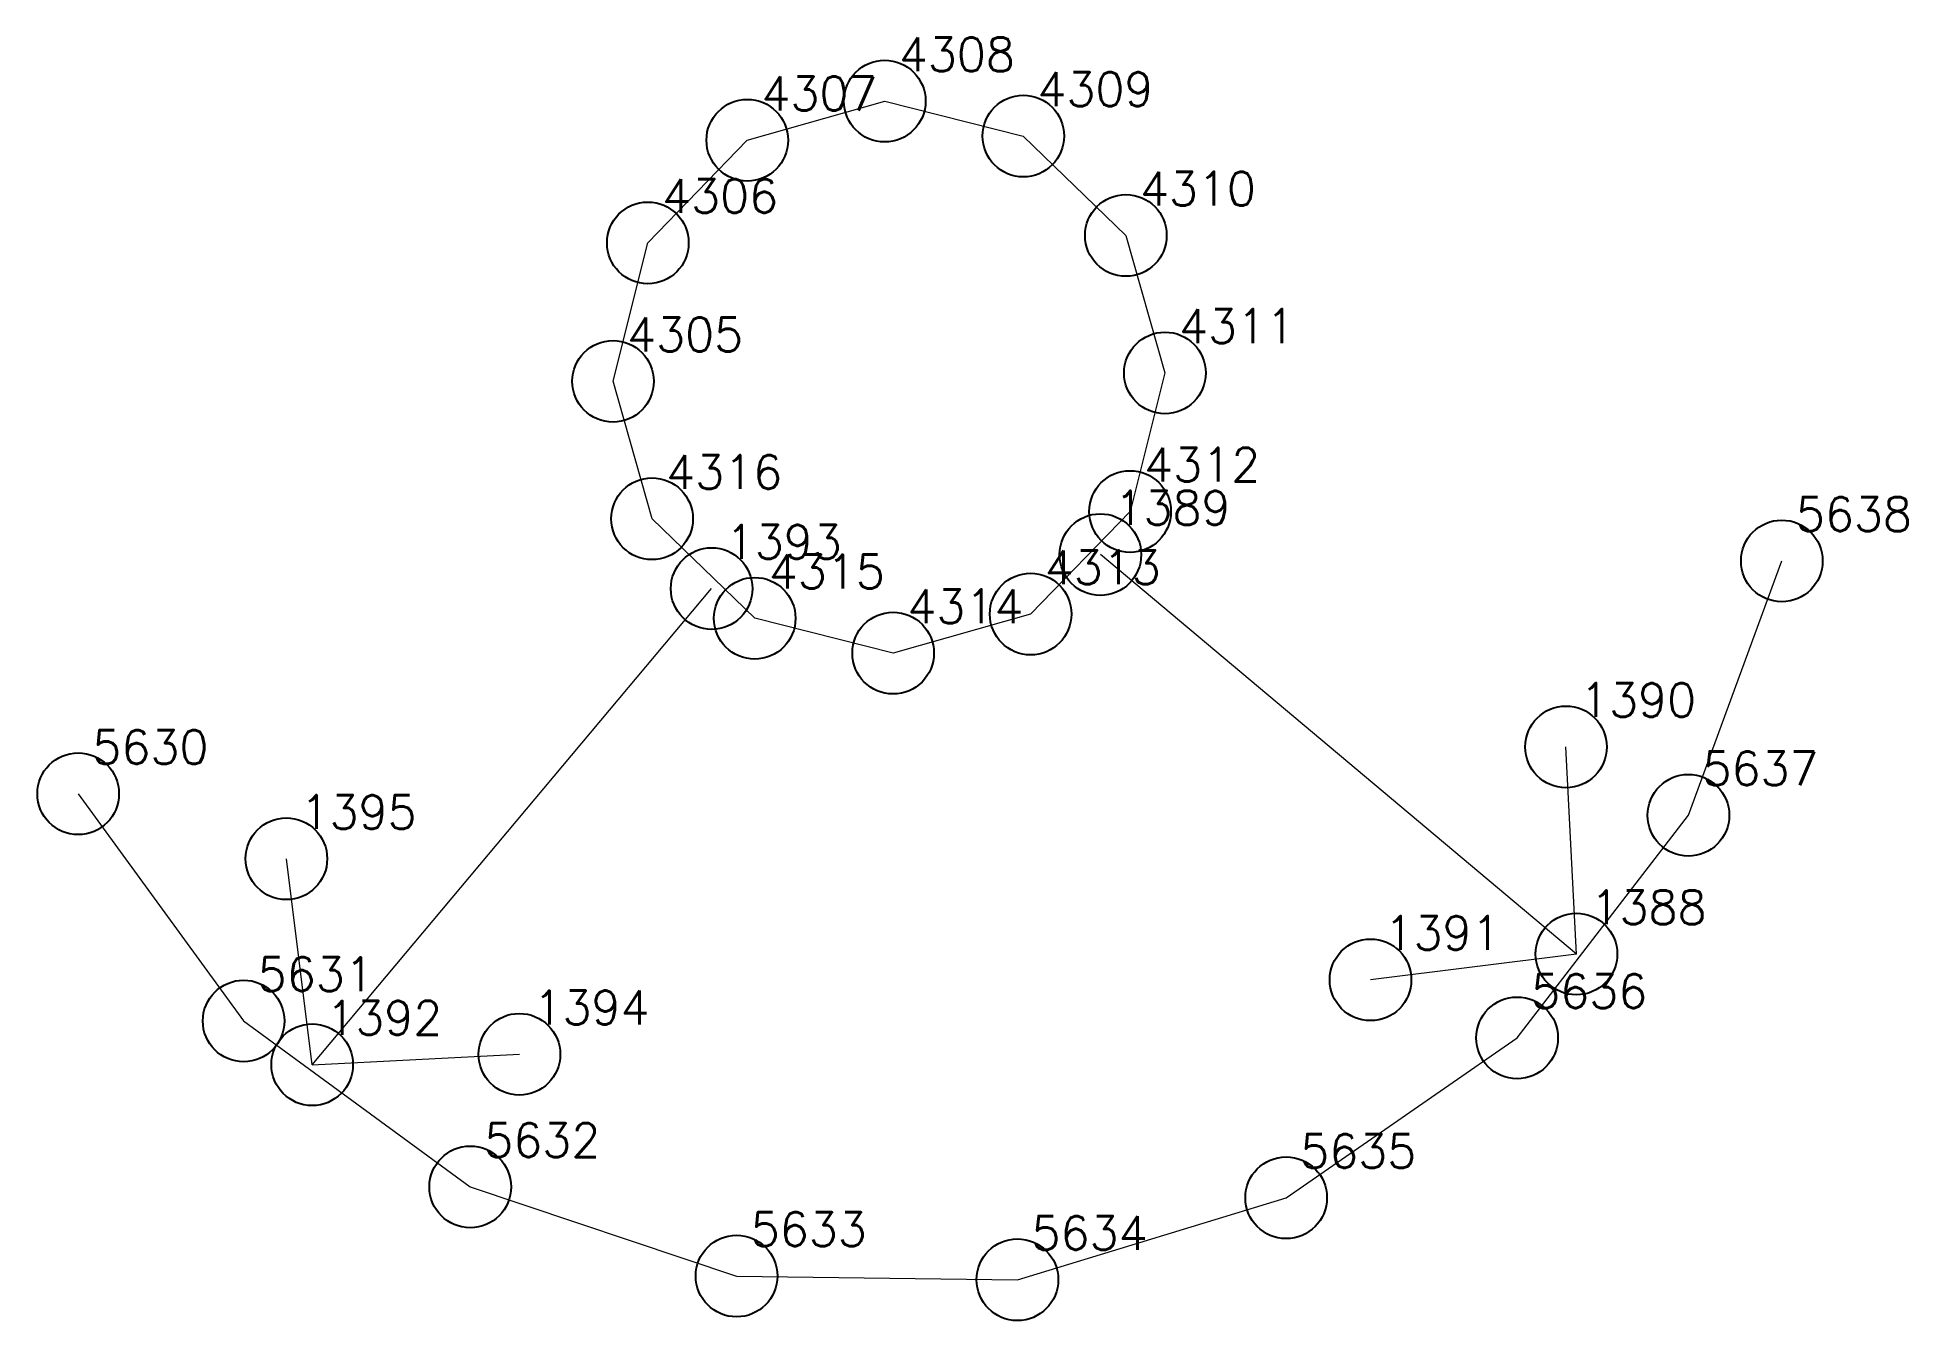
# Model space of a CAD drawing. Extents: x 1391501 to 1398271, y 354915 to 360782.
# Drawn here: x 1396614.18 to 1396631.36, y 359829.96 to 359841.74 of the extents above; entities that cross this region are included whole.
import ezdxf

# ---------------------------------------------------------------- set-up
doc = ezdxf.new("R2010")
doc.units = 0
doc.header["$PDMODE"] = 33
doc.header["$PDSIZE"] = 0.75
doc.layers.add('12 - ценные элементы визуального восприятия территории', color=7, linetype='Continuous')
doc.styles.get("Standard").update_dxf_attribs({"font": 'simplex.shx'})

msp = doc.modelspace()

# ---------------------------------------------------------------- texts
at = {"color": 7}
for s, p in [('4308', (1396622.095, 359841.433)), ('4309', (1396623.368, 359841.113)), ('4307', (1396620.832, 359841.074)), ('4306', (1396619.919, 359840.132)), ('4310', (1396624.31, 359840.199)), ('4305', (1396619.598, 359838.859)), ('4311', (1396624.669, 359838.937)), ('4312', (1396624.349, 359837.664)), ('4316', (1396619.957, 359837.596)), ('4315', (1396620.9, 359836.683)), ('4313', (1396623.435, 359836.721)), ('4314', (1396622.173, 359836.362))]:
    msp.add_text(s, height=0.3111, dxfattribs=at).set_placement(p)
at = {"layer": '12 - ценные элементы визуального восприятия территории', "color": 7}
for s, p in [('1389', (1396624.076, 359837.268)), ('5638', (1396630.337, 359837.21)), ('1393', (1396620.504, 359836.955)), ('1390', (1396628.354, 359835.502)), ('5630', (1396614.685, 359835.07)), ('5637', (1396629.479, 359834.874)), ('1395', (1396616.598, 359834.473)), ('1388', (1396628.45, 359833.598)), ('1391', (1396626.558, 359833.362)), ('5631', (1396616.204, 359832.984)), ('1394', (1396618.738, 359832.677)), ('5636', (1396627.905, 359832.828)), ('1392', (1396616.834, 359832.582)), ('5632', (1396618.286, 359831.459)), ('5635', (1396625.783, 359831.359)), ('5633', (1396620.734, 359830.641)), ('5634', (1396623.314, 359830.606))]:
    msp.add_text(s, height=0.3111, dxfattribs=at).set_placement(p)

# ---------------------------------------------------------------- linework, layer by layer
for p in [(1396621.966, 359841.159), (1396620.703, 359840.8), (1396623.239, 359840.838), (1396619.789, 359839.857), (1396624.181, 359839.925), (1396624.54, 359838.662), (1396619.469, 359838.585), (1396619.828, 359837.322), (1396624.22, 359837.389), (1396620.771, 359836.408), (1396623.306, 359836.447), (1396622.043, 359836.088)]:
    msp.add_point(p)
at = {"layer": '12 - ценные элементы визуального восприятия территории', "color": 7, "lineweight": 20}
msp.add_lwpolyline([(1396619.469, 359838.585), (1396619.789, 359839.857), (1396620.703, 359840.8), (1396621.966, 359841.159), (1396623.239, 359840.838), (1396624.181, 359839.925), (1396624.54, 359838.662), (1396624.22, 359837.389), (1396623.306, 359836.447), (1396622.043, 359836.088), (1396620.771, 359836.408), (1396619.828, 359837.322), (1396619.469, 359838.585)], close=True, dxfattribs=at)
for points in [[(1396614.555, 359834.796), (1396616.075, 359832.709), (1396618.157, 359831.185), (1396620.604, 359830.366), (1396623.185, 359830.332), (1396625.654, 359831.085), (1396627.776, 359832.554), (1396629.35, 359834.599), (1396630.208, 359836.935)], [(1396628.321, 359833.324), (1396623.947, 359836.993)], [(1396616.705, 359832.307), (1396620.375, 359836.681)], [(1396628.321, 359833.324), (1396628.225, 359835.227)], [(1396616.705, 359832.307), (1396616.468, 359834.199)], [(1396628.321, 359833.324), (1396626.429, 359833.087)], [(1396616.705, 359832.307), (1396618.609, 359832.403)]]:
    msp.add_lwpolyline(points, dxfattribs=at)
at = {"layer": '12 - ценные элементы визуального восприятия территории'}
for p in [(1396623.947, 359836.993), (1396630.208, 359836.935), (1396620.375, 359836.681), (1396628.225, 359835.227), (1396614.555, 359834.796), (1396629.35, 359834.599), (1396616.468, 359834.199), (1396628.321, 359833.324), (1396626.429, 359833.087), (1396616.075, 359832.709), (1396627.776, 359832.554), (1396616.705, 359832.307), (1396618.609, 359832.403), (1396618.157, 359831.185), (1396625.654, 359831.085), (1396620.604, 359830.366), (1396623.185, 359830.332)]:
    msp.add_point(p, dxfattribs=at)

msp.set_redraw_order([(e.dxf.handle, doc.entitydb.next_handle()) for e in msp.query("TEXT MTEXT ATTDEF DIMENSION ARC_DIMENSION")])  # texts and dimensions are drawn at this point

doc.saveas('drawing.dxf')
